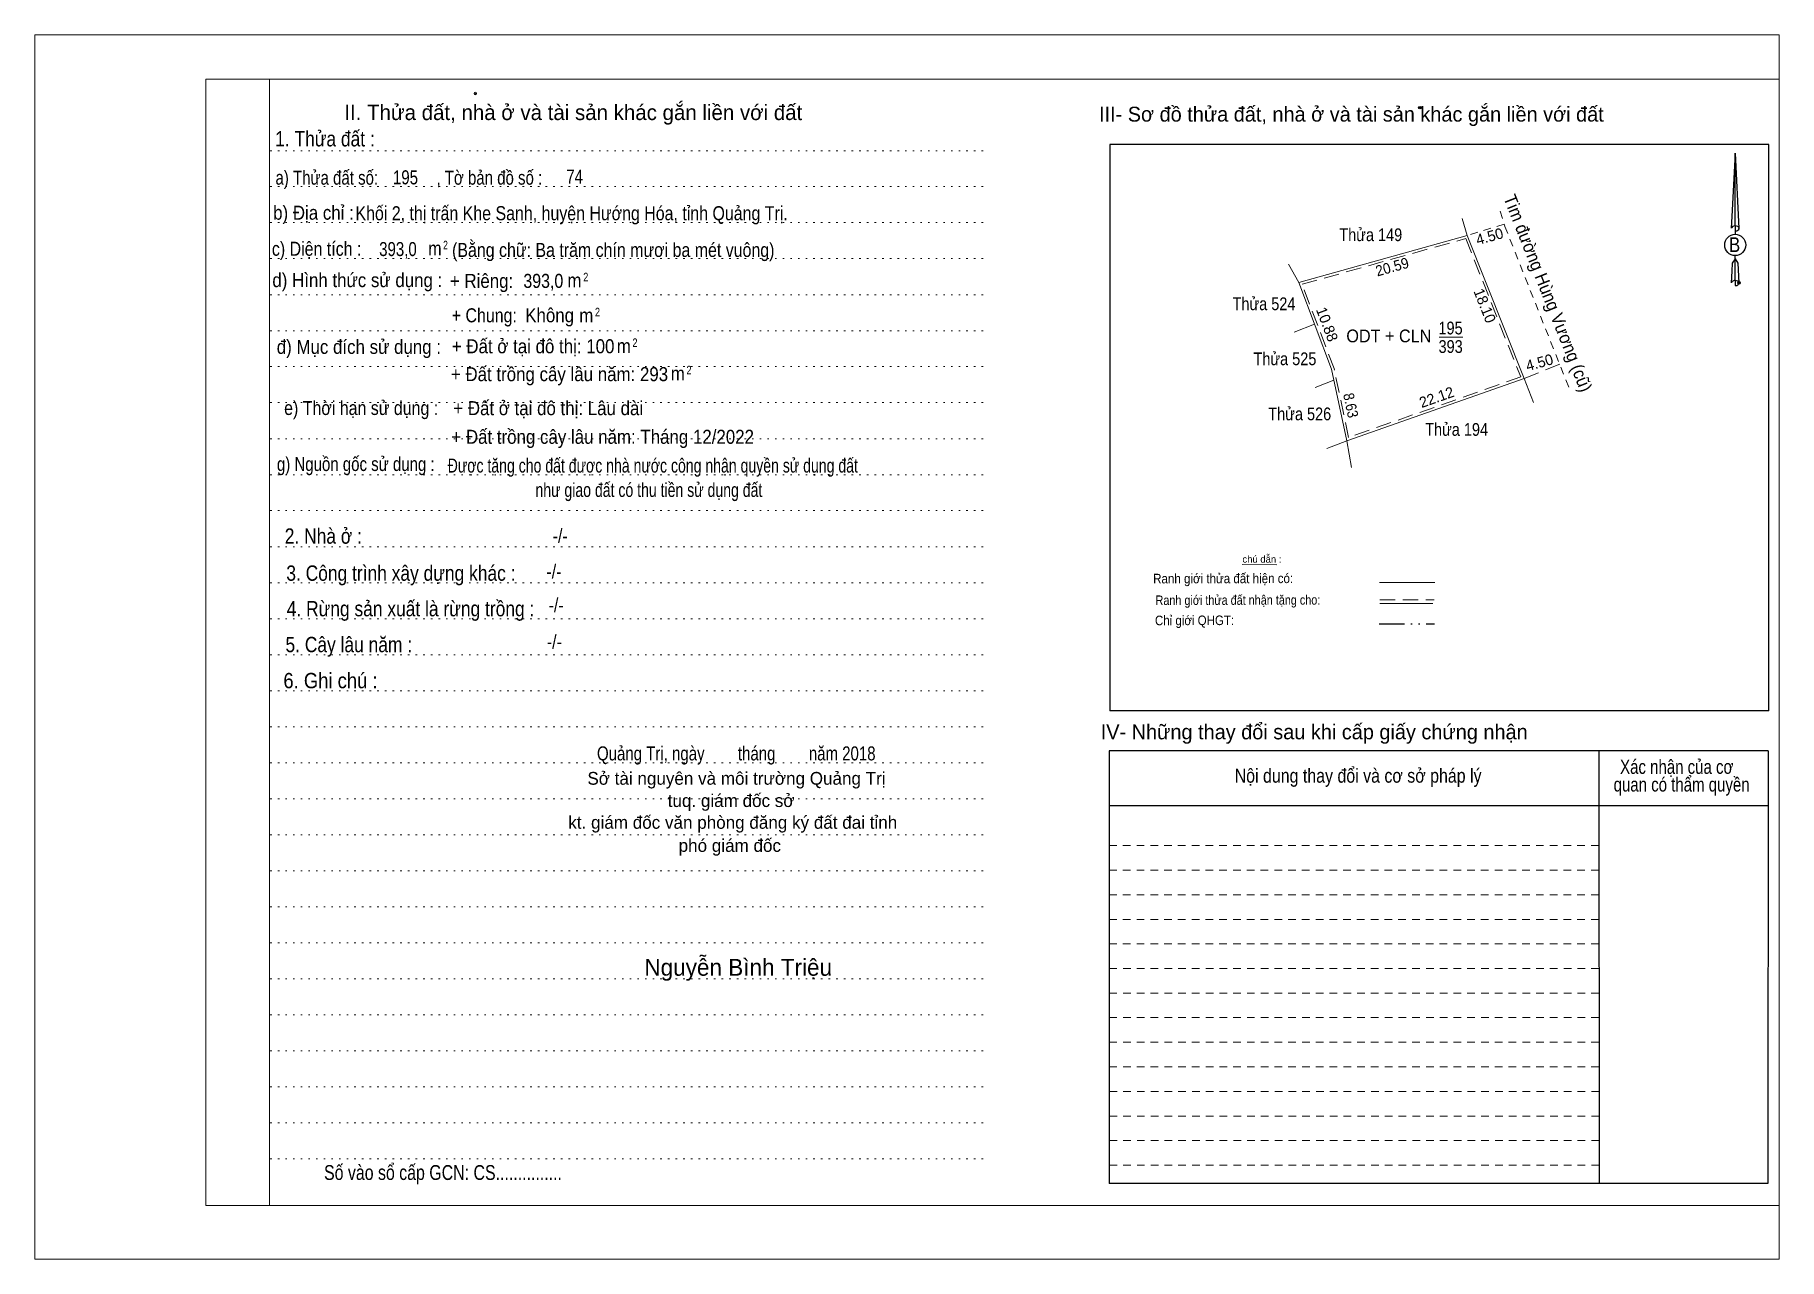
# Model space of a CAD drawing. Header units: metres. Extents: x 551103 to 552438, y 1839251 to 1839432.
# Drawn here: x 551325.8 to 551531, y 1839259.3 to 1839403.3 of the extents above; entities that cross this region are included whole.
import ezdxf
from ezdxf.enums import TextEntityAlignment as Align

# ---------------------------------------------------------------- set-up
doc = ezdxf.new("R2010")
doc.units = ezdxf.units.M
doc.header["$LTSCALE"] = 0.6
doc.header["$PDMODE"] = 32
doc.header["$PDSIZE"] = 0.3
for name, pattern in [('DASH_DOUBLE_DOT', [9.2, 5, -1.2, 0.3, -1.2, 0.3, -1.2]), ('DOTTED', [1.5, 0.3, -1.2]), ('MEDIUM_DASHED', [4.5, 3, -1.5]), ('SHORT_DASHED', [2.7, 1.5, -1.2])]:
    doc.linetypes.add(name, pattern=pattern)
for name, color, linetype, lineweight in [('1', 7, 'DOTTED', 13), ('10', 7, 'Continuous', 13), ('18', 7, 'Continuous', 25), ('2', 7, 'SHORT_DASHED', 13), ('28', 7, 'Continuous', 25), ('5', 7, 'Continuous', 13), ('55', 7, 'Continuous', 13)]:
    doc.layers.add(name, color=color, linetype=linetype, lineweight=lineweight)

msp = doc.modelspace()

# ---------------------------------------------------------------- texts
at = {"layer": '10'}
for s, height, rotation, width, p in [('Tim đường Hùng Vương (cũ)', 1.5, 291.661, 0.95, (551503.1103, 1839372.6268)), ('20.59', 1.25, 15.636, 0.95, (551485.6566, 1839375.3936)), ('8.63', 1.25, 281.909, 0.9, (551480.0092, 1839359.574))]:
    msp.add_text(s, height=height, rotation=rotation, dxfattribs=dict(at, width=width)).set_placement(p, align=Align.CENTER)
for s, width, p in [('Thửa 149', 0.85, (551482.97, 1839379.02)), ('Thửa 524', 0.85, (551470.41, 1839370.9)), ('ODT + CLN', 0.95, (551485.1, 1839367.12)), ('195', 0.85, (551492.355, 1839368.05)), ('Thửa 525', 0.85, (551472.87, 1839364.43)), ('393', 0.85, (551492.365, 1839365.87)), ('Thửa 526', 0.85, (551474.615, 1839357.95)), ('Thửa 194', 0.85, (551493.07, 1839356.12))]:
    msp.add_text(s, height=1.5, dxfattribs=dict(at, width=width)).set_placement(p, align=Align.CENTER)
for s, rotation, p in [('4.50', 15.636, (551497.1116, 1839378.9759)), ('18.10', 291.69, (551495.8033, 1839371.201)), ('10.88', 290.833, (551477.2502, 1839369.0173)), ('4.50', 15.636, (551502.9816, 1839364.1459)), ('22.12', 19.377, (551490.9276, 1839360.0744))]:
    msp.add_text(s, height=1.25, rotation=rotation, dxfattribs=at).set_placement(p, align=Align.CENTER)
at = {"layer": '18'}
for s, height, p in [('II. Thửa đất, nhà ở và tài sản khác gắn liền với đất', 1.8, (551389.15, 1839393.26)), ('Sở tài nguyên và môi trường Quảng Trị', 1.5, (551408.35, 1839315.08)), ('tuq. giám đốc sở', 1.5, (551407.72, 1839312.46)), ('kt. giám đốc văn phòng đăng ký đất đai tỉnh', 1.5, (551407.915, 1839309.9)), ('phó giám đốc', 1.5, (551407.565, 1839307.18)), ('Nguyễn Bình Triệu', 1.98, (551408.555, 1839292.61))]:
    msp.add_text(s, height=height, dxfattribs=at).set_placement(p, align=Align.CENTER)
for s, height, width, p in [('1. Thửa đất :', 1.8, 0.85, (551359.935, 1839390.16)), ('a) Thửa đất số:              , Tờ bản đồ số : ', 1.65, 0.8, (551370.05, 1839385.66)), ('195', 1.65, 0.8, (551369.41, 1839385.7)), ('74', 1.65, 0.8, (551389.305, 1839385.78)), ('b) Địa chỉ : ', 1.65, 0.9, (551358.86, 1839381.54)), (' Khối 2, thị trấn Khe Sanh, huyện Hướng Hóa, tỉnh Quảng Trị.', 1.65, 0.85, (551388.695, 1839381.48)), ('c) Diện tích :                                                   ', 1.65, 0.85, (551372.245, 1839377.3)), ('393,0', 1.65, 0.8, (551368.525, 1839377.26)), (' m', 1.65, 0.85, (551372.615, 1839377.34)), ('2', 1, 0.75, (551374.115, 1839378.06)), ('(Bằng chữ: Ba trăm chín mươi ba mét vuông)', 1.65, 0.85, (551393.855, 1839377.16)), ('B', 1.728, 0.85, (551525.775, 1839377.74)), ('d) Hình thức sử dụng :', 1.65, 0.9, (551363.745, 1839373.61)), ('+ Riêng: ', 1.65, 0.9, (551378.635, 1839373.52)), ('393,0', 1.65, 0.85, (551385.625, 1839373.52)), (' m', 1.65, 0.9, (551389.005, 1839373.58)), ('2', 1, 0.8, (551390.62, 1839374.3)), ('       + Chung:', 1.65, 0.85, (551376.86, 1839369.47)), ('Không', 1.65, 0.9, (551386.37, 1839369.48)), (' m', 1.65, 0.9, (551390.405, 1839369.46)), ('2', 1, 0.8, (551392, 1839370.18)), ('+ Đất ở tại đô thị: 100', 1.65, 0.9, (551384.425, 1839365.83)), ('đ) Mục đích sử dụng :', 1.65, 0.9, (551363.925, 1839365.76)), (' m', 1.65, 0.9, (551394.815, 1839365.86)), ('2', 1, 0.8, (551396.41, 1839366.58)), ('+ Đất trồng cây lâu năm: 293', 1.65, 0.9, (551387.53, 1839362.55)), (' m', 1.65, 0.9, (551401.165, 1839362.63)), ('2', 1, 0.8, (551402.76, 1839363.35)), ('e) Thời hạn sử dụng :', 1.65, 0.85, (551364.195, 1839358.57)), ('+ Đất ở tại đô thị: Lâu dài', 1.65, 0.9, (551386.2, 1839358.55)), ('+ Đất trồng cây lâu năm: Tháng 12/2022', 1.65, 0.9, (551392.605, 1839355.18)), ('g) Nguồn gốc sử dụng :', 1.65, 0.8, (551363.56, 1839351.98)), ('Được tặng cho đất được nhà nước công nhận quyền sử dụng đất', 1.65, 0.75, (551398.505, 1839351.8)), ('như giao đất có thu tiền sử dụng đất', 1.65, 0.75, (551398.045, 1839348.93)), ('2. Nhà ở :', 1.8, 0.85, (551359.745, 1839343.43)), ('3. Công trình xây dựng khác :', 1.8, 0.85, (551368.87, 1839339.07)), ('4. Rừng sản xuất là rừng trồng :', 1.8, 0.85, (551370.005, 1839334.89)), ('5. Cây lâu năm :', 1.8, 0.85, (551362.74, 1839330.67)), ('6. Ghi chú :', 1.8, 0.9, (551360.585, 1839326.43)), ('Quảng Trị, ngày        tháng        năm 2018', 1.65, 0.8, (551408.325, 1839317.94)), ('Số vào sổ cấp GCN: CS...............', 1.75, 0.8, (551373.82, 1839268.59))]:
    msp.add_text(s, height=height, dxfattribs=dict(at, width=width)).set_placement(p, align=Align.CENTER)
at = {"layer": '28'}
for s, p in [('III- Sơ đồ thửa đất, nhà ở và tài sản khác gắn liền với đất', (551480.69, 1839393.08)), ('IV- Những thay đổi sau khi cấp giấy chứng nhận', (551476.315, 1839320.42))]:
    msp.add_text(s, height=1.75, dxfattribs=at).set_placement(p, align=Align.CENTER)
for s, width, p in [('-/-', 0.85, (551387.615, 1839343.53)), ('-/-', 0.85, (551386.875, 1839339.33)), ('-/-', 0.85, (551387.135, 1839335.39)), ('-/-', 0.85, (551386.925, 1839331.07)), ('Nội dung thay đổi và cơ sở pháp lý', 0.85, (551481.48, 1839315.32)), ('Xác nhận của cơ', 0.8, (551518.965, 1839316.36)), (' quan có thẩm quyền', 0.8, (551519.295, 1839314.28))]:
    msp.add_text(s, height=1.65, dxfattribs=dict(at, width=width)).set_placement(p, align=Align.CENTER)
at = {"layer": '55'}
msp.add_text('chú dẫn :', height=0.8323, rotation=359.976, dxfattribs=at).set_placement((551470.1648, 1839341.1988), align=Align.CENTER)
for s, height, width, p in [('Ranh giới thửa đất hiện có:', 1.13, 0.9, (551465.6038, 1839338.7776)), ('Ranh giới thửa đất nhận tặng cho:', 1.12, 0.85, (551467.3438, 1839336.2418)), ('Chỉ giới QHGT:', 1.125, 0.9, (551462.2388, 1839333.8504))]:
    msp.add_text(s, height=height, rotation=0.127, dxfattribs=dict(at, width=width)).set_placement(p, align=Align.CENTER)

# ---------------------------------------------------------------- linework, layer by layer
at = {"layer": '1', "linetype": 'Continuous'}
for p, q in [((551345.91, 1839398.08), (551531.01, 1839398.08)), ((551345.91, 1839398.08), (551345.91, 1839265.58)), ((551531.01, 1839398.08), (551531.01, 1839264.46)), ((551345.91, 1839265.58), (551531.01, 1839265.58))]:
    msp.add_line(p, q, dxfattribs=at)
at = {"layer": '1'}
for p, q in [((551353.41, 1839398.08), (551353.41, 1839265.58)), ((551353.41, 1839398.08), (551353.41, 1839265.58)), ((551353.49, 1839389.66), (551438.03, 1839389.66)), ((551353.49, 1839385.44), (551438.03, 1839385.44)), ((551353.49, 1839381.2), (551438.03, 1839381.2)), ((551353.49, 1839376.96), (551438.03, 1839376.96)), ((551353.49, 1839372.72), (551438.03, 1839372.72)), ((551353.49, 1839368.48), (551438.03, 1839368.48)), ((551353.49, 1839364.26), (551438.03, 1839364.26)), ((551353.49, 1839360.02), (551438.03, 1839360.02)), ((551353.49, 1839355.78), (551438.03, 1839355.78)), ((551353.49, 1839351.54), (551438.03, 1839351.54)), ((551353.49, 1839347.32), (551438.03, 1839347.32)), ((551353.49, 1839343.08), (551438.03, 1839343.08)), ((551353.49, 1839338.84), (551438.03, 1839338.84)), ((551353.49, 1839334.6), (551438.03, 1839334.6)), ((551353.49, 1839330.36), (551438.03, 1839330.36)), ((551353.49, 1839326.14), (551438.03, 1839326.14)), ((551353.49, 1839321.9), (551438.03, 1839321.9)), ((551353.49, 1839317.66), (551438.03, 1839317.66)), ((551353.49, 1839313.44), (551438.03, 1839313.44)), ((551353.49, 1839309.2), (551438.03, 1839309.2)), ((551353.49, 1839304.94), (551438.03, 1839304.94)), ((551353.49, 1839300.72), (551438.03, 1839300.72)), ((551353.49, 1839296.5), (551438.03, 1839296.5)), ((551353.49, 1839292.24), (551438.03, 1839292.24)), ((551353.49, 1839288), (551438.03, 1839288)), ((551353.49, 1839283.78), (551438.03, 1839283.78)), ((551353.49, 1839279.54), (551438.03, 1839279.54)), ((551353.49, 1839275.3), (551438.03, 1839275.3)), ((551353.49, 1839271.06), (551438.03, 1839271.06))]:
    msp.add_line(p, q, dxfattribs=at)
at = {"layer": '1', "linetype": 'Continuous'}
for points in [[(551325.81, 1839259.28), (551531.01, 1839259.28), (551531.01, 1839403.28), (551325.81, 1839403.28)], [(551353.41, 1839398.08), (551531.01, 1839398.08), (551531.01, 1839265.58), (551353.41, 1839265.58)]]:
    msp.add_lwpolyline(points, close=True, dxfattribs=at)
at = {"layer": '10', "linetype": 'SHORT_DASHED'}
for p, q in [((551498.19, 1839382.55), (551498.73, 1839380.8)), ((551498.65, 1839381.01), (551494.32, 1839379.69)), ((551506.26, 1839361.85), (551498.73, 1839380.8))]:
    msp.add_line(p, q, dxfattribs=at)
at = {"layer": '10'}
for p, q in [((551493.71, 1839381.7), (551494.32, 1839379.69)), ((551474.49, 1839374.14), (551494.32, 1839379.69)), ((551501.01, 1839362.87), (551494.32, 1839379.69)), ((551474.49, 1839374.14), (551473.3, 1839376.33)), ((551473.94, 1839368.32), (551476.34, 1839369.27)), ((551491.03, 1839367.71), (551493.79, 1839367.71)), ((551478.64, 1839362.67), (551476.42, 1839361.8)), ((551501.01, 1839362.87), (551480.14, 1839355.53)), ((551502.13, 1839360.04), (551501.01, 1839362.87)), ((551477.82, 1839354.61), (551480.14, 1839355.53)), ((551480.14, 1839355.53), (551480.72, 1839352.39))]:
    msp.add_line(p, q, dxfattribs=at)
at = {"layer": '10', "linetype": 'MEDIUM_DASHED'}
msp.add_line((551505.2, 1839364.53), (551501.01, 1839362.87), dxfattribs=at)
msp.add_lwpolyline([(551494.14, 1839379.33), (551500.62, 1839363.05), (551480.36, 1839355.93), (551478.65, 1839364.05), (551474.89, 1839373.94)], close=True, dxfattribs=at)
at = {"layer": '10'}
msp.add_lwpolyline([(551474.49, 1839374.14), (551478.36, 1839363.97), (551480.14, 1839355.53)], dxfattribs=at)
at = {"layer": '18'}
for p, q in [((551525.83, 1839389.38), (551526.29, 1839380.52)), ((551525.83, 1839389.38), (551526.29, 1839380.52)), ((551525.83, 1839389.38), (551526.29, 1839380.52)), ((551525.45, 1839381.92), (551525.37, 1839380.54)), ((551525.83, 1839380.82), (551525.83, 1839380.48)), ((551525.83, 1839380.48), (551525.83, 1839380.22)), ((551525.83, 1839380.22), (551525.83, 1839379.88)), ((551525.83, 1839380.22), (551525.83, 1839379.88)), ((551525.83, 1839380.22), (551525.83, 1839379.88)), ((551526.29, 1839380.52), (551526.29, 1839380.54)), ((551525.83, 1839376.92), (551525.83, 1839377.32)), ((551525.83, 1839376.92), (551525.83, 1839377.32)), ((551525.83, 1839376.92), (551525.83, 1839377.32)), ((551525.83, 1839376.92), (551526.17, 1839376.42)), ((551525.83, 1839376.92), (551526.17, 1839376.42)), ((551525.83, 1839376.92), (551526.17, 1839376.42)), ((551526.17, 1839376.42), (551526.29, 1839374.12)), ((551526.17, 1839376.42), (551526.29, 1839374.12)), ((551526.17, 1839376.42), (551526.29, 1839374.12)), ((551525.83, 1839374.42), (551525.83, 1839374.08)), ((551525.83, 1839374.08), (551525.83, 1839373.82))]:
    msp.add_line(p, q, dxfattribs=at)
for points in [[(551525.83, 1839380.82), (551525.83, 1839389.38), (551525.45, 1839381.92)], [(551525.83, 1839374.42), (551525.83, 1839376.92), (551525.49, 1839376.42), (551525.45, 1839375.48), (551525.37, 1839374.12)]]:
    msp.add_lwpolyline(points, dxfattribs=at)
for centre, start_param, end_param in [((551525.844, 1839380.5132), 1.57079633, 3.07445202), ((551525.844, 1839380.5132), 0.06714063, 1.57079633), ((551525.844, 1839380.5132), 4.71238898, 6.28318531), ((551525.844, 1839374.0927), 2.49106941, 3.07427841), ((551525.844, 1839374.0927), 1.57079633, 2.49106941), ((551525.844, 1839374.0927), 0.06714063, 1.57079633), ((551525.844, 1839374.0927), 4.71238898, 6.28318531)]:
    msp.add_ellipse(centre, major_axis=(0.4535, 0), ratio=0.655448, start_param=start_param, end_param=end_param, dxfattribs=at)
msp.add_ellipse((551525.8436, 1839378.5747), major_axis=(0, 1.258), ratio=0.983453, dxfattribs=at)
msp.add_point((551526.29, 1839374.12), dxfattribs=at)
at = {"layer": '2'}
for p, q in [((551509.79, 1839305.04), (551452.21, 1839305.04)), ((551509.79, 1839302.14), (551452.21, 1839302.14)), ((551509.79, 1839299.24), (551452.21, 1839299.24)), ((551509.79, 1839296.36), (551452.21, 1839296.36)), ((551509.81, 1839293.46), (551452.21, 1839293.46)), ((551509.81, 1839290.58), (551452.21, 1839290.58)), ((551509.81, 1839287.68), (551452.21, 1839287.68)), ((551509.81, 1839284.78), (551452.21, 1839284.78)), ((551509.81, 1839281.9), (551452.21, 1839281.9)), ((551509.83, 1839279), (551452.21, 1839279)), ((551509.83, 1839276.1), (551452.21, 1839276.1)), ((551509.83, 1839273.22), (551452.21, 1839273.22)), ((551509.83, 1839270.32), (551452.21, 1839270.32))]:
    msp.add_line(p, q, dxfattribs=at)
at = {"layer": '28'}
for p, q in [((551452.29, 1839390.4), (551452.29, 1839323.76)), ((551529.81, 1839323.76), (551452.29, 1839323.76)), ((551509.79, 1839319.06), (551509.83, 1839268.18)), ((551529.73, 1839319.06), (551529.69, 1839268.18)), ((551529.73, 1839312.6), (551452.21, 1839312.6)), ((551529.69, 1839268.18), (551452.21, 1839268.18))]:
    msp.add_line(p, q, dxfattribs=at)
at = {"layer": '28', "linetype": 'SHORT_DASHED', "lineweight": 13}
msp.add_line((551509.79, 1839307.92), (551452.21, 1839307.92), dxfattribs=at)
at = {"layer": '28'}
for points in [[(551529.81, 1839323.76), (551529.81, 1839390.4), (551452.29, 1839390.4)], [(551529.73, 1839319.06), (551452.21, 1839319.06), (551452.21, 1839268.18)]]:
    msp.add_lwpolyline(points, dxfattribs=at)
msp.add_point((551488.75, 1839394.72), dxfattribs=at)
at = {"layer": '5'}
msp.add_point((551377.63, 1839396.38), dxfattribs=at)
at = {"layer": '55'}
for p, q in [((551467.84, 1839340.98), (551471.91, 1839340.96)), ((551483.99, 1839338.88), (551490.49, 1839338.88)), ((551484.05, 1839336.4), (551490.29, 1839336.4)), ((551484.05, 1839336.4), (551490.29, 1839336.4))]:
    msp.add_line(p, q, dxfattribs=at)
at = {"layer": '55', "linetype": 'MEDIUM_DASHED'}
msp.add_line((551484.03, 1839336.84), (551490.43, 1839336.84), dxfattribs=at)
at = {"layer": '55', "linetype": 'DASH_DOUBLE_DOT', "lineweight": 25}
msp.add_line((551483.95, 1839334.02), (551490.45, 1839334.02), dxfattribs=at)

msp.set_redraw_order([(e.dxf.handle, doc.entitydb.next_handle()) for e in msp.query("TEXT MTEXT ATTDEF DIMENSION ARC_DIMENSION")])  # texts and dimensions are drawn at this point

doc.saveas('drawing.dxf')
